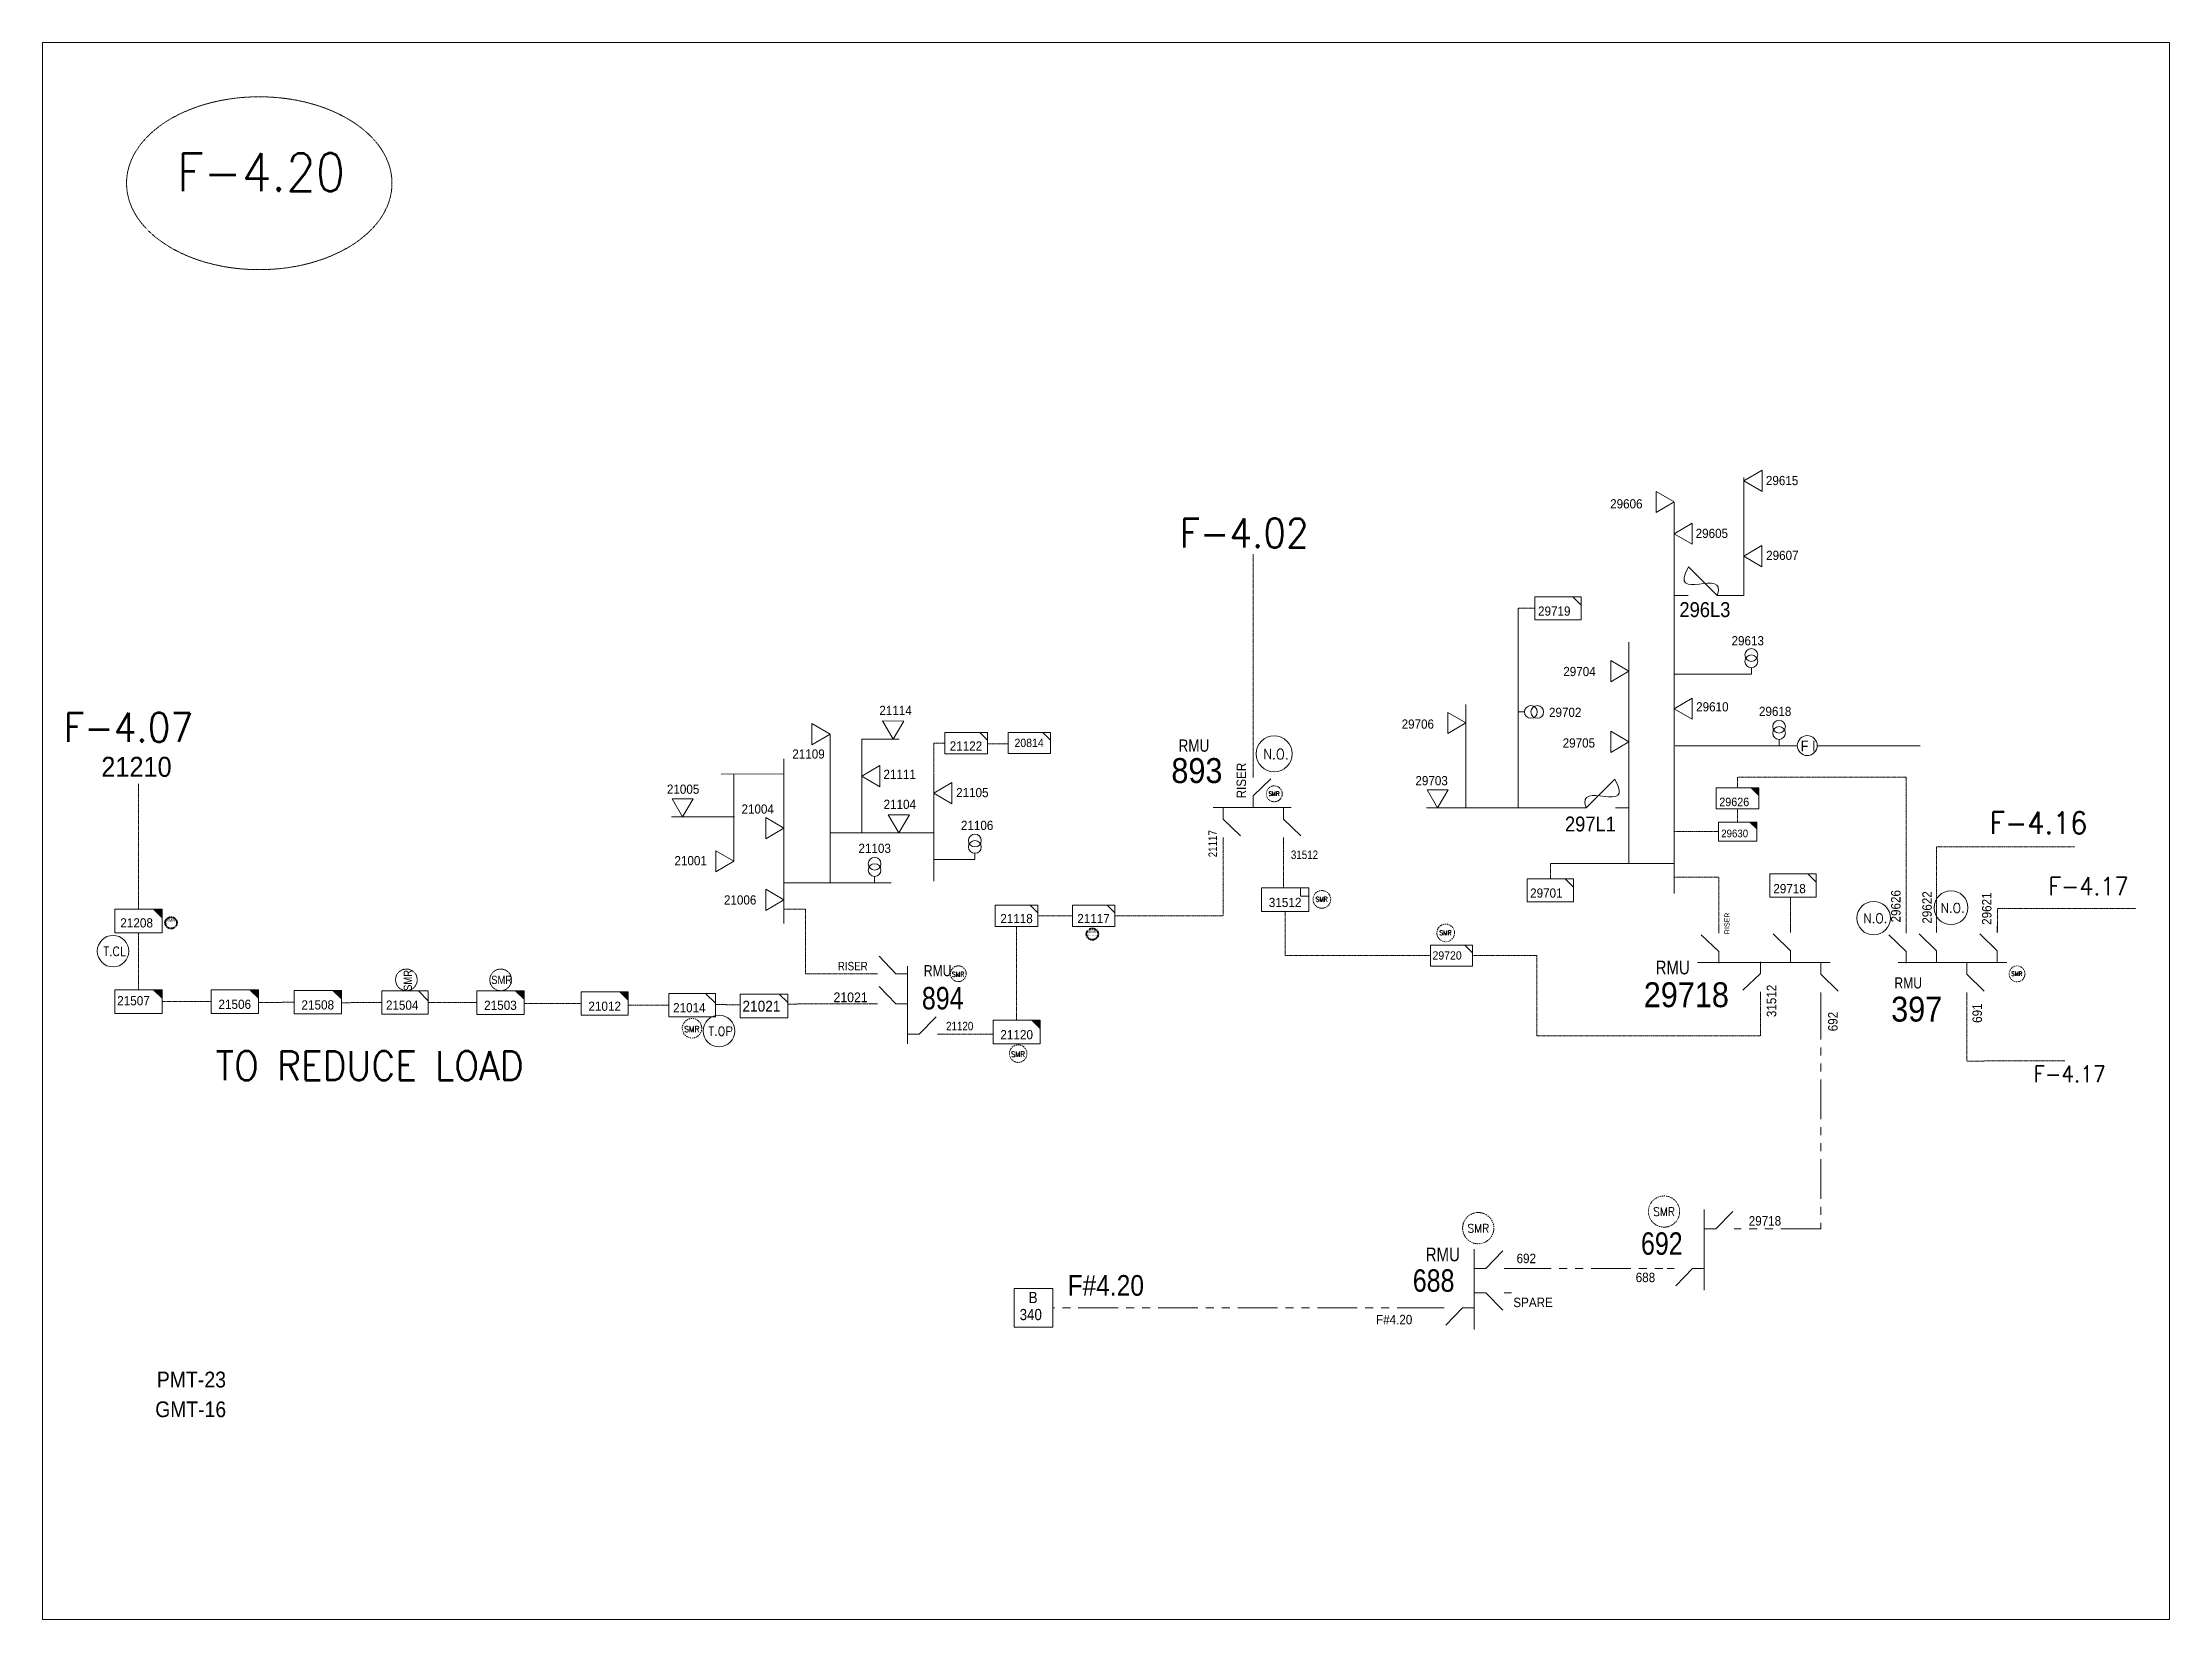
# Model space of a CAD drawing. Header units: metres. Extents: x 65984 to 144644, y -19036 to 23726.
# Drawn here: x 108281 to 110051, y -12722 to -11409 of the extents above; entities that cross this region are included whole.
import ezdxf
from ezdxf.enums import TextEntityAlignment as Align

# ---------------------------------------------------------------- set-up
doc = ezdxf.new("R2010")
doc.units = ezdxf.units.M
doc.header["$MEASUREMENT"] = 0
for name, pattern in [('( Phantom )', [2.5, 1.25, -0.25, 0.25, -0.25, 0.25, -0.25]), ('DGN Style 3', [0.013877, 0, -0.013877]), ('DGN Style 4', [1.6, 0.8, -0.4, 0, -0.4])]:
    doc.linetypes.add(name, pattern=pattern)
doc.layers.get('0').update_dxf_attribs({"color": 95, "lineweight": 40})
for name, color, linetype, lineweight in [('d_eos', 111, 'Continuous', 40), ('d_eos no', 121, 'Continuous', 40), ('d_fco', 5, 'Continuous', 40), ('d_fco text', 95, 'Continuous', 40), ('d_oh branch', 94, 'Continuous', 40), ('d_switch', 95, 'Continuous', 40), ('d_tf', 1, 'Continuous', 40), ('d_tf no', 6, 'Continuous', 40), ('d_tf_200', 1, 'Continuous', 40), ('d_ug cable', 95, 'Continuous', 40), ('d_unit sub', 7, 'Continuous', 40), ('EARTH FAULT INDICATOR', 95, 'Continuous', 40), ('fedr no', 95, 'Continuous', 40), ('GRID STATION  04', 7, 'Continuous', 40), ('Level 37', 7, 'Continuous', 0), ('O H MAIN FEEDER', 4, 'Continuous', 100), ('SW N O', 114, 'Continuous', 30)]:
    doc.layers.add(name, color=color, linetype=linetype, lineweight=lineweight)
doc.styles.add('NASKHF', font='naskhf.shx', dxfattribs={"height": 8})
doc.styles.get("Standard").update_dxf_attribs({"font": 'txt.shx'})
doc.styles.add('Style-Andalus', font='andlso.ttf')
doc.styles.add('Style-Arial', font='arial.ttf')
doc.styles.add('Style-ENGINEERING', font='ENGINEERING.shx')
doc.styles.add('Style-msdefault', font='msdefault.shx')
doc.styles.add('Style-simplex', font='simplex.shx')
doc.styles.add('Style-STANDARD', font='STANDARD.shx')

msp = doc.modelspace()

# ---------------------------------------------------------------- texts
at = {"layer": 'd_eos no', "color": 2, "linetype": 'Continuous', "lineweight": 13, "style": 'Style-Arial', "width": 0.88}
msp.add_text('893', height=20.74, dxfattribs=at).set_placement((109220.4, -12025.8))
at = {"layer": 'd_eos no', "color": 2, "linetype": 'Continuous', "lineweight": 13, "ltscale": 0.9, "style": 'Style-msdefault', "width": 0.818182}
msp.add_text('RMU', height=10.26, dxfattribs=at).set_placement((109226.4, -11989.5), align=Align.TOP_LEFT)
at = {"layer": 'd_eos no', "color": 2, "linetype": 'Continuous', "lineweight": 13, "ltscale": 0.81, "style": 'Style-msdefault', "width": 0.818182}
for p in [(109014.3, -12177.4), (109822.4, -12187.6)]:
    msp.add_text('RMU', height=9.24, dxfattribs=at).set_placement(p, align=Align.TOP_LEFT)
at = {"layer": 'd_eos no', "color": 7, "linetype": 'Continuous', "lineweight": 13}
for s, height, style, width, p in [('RMU', 11.4, 'Style-msdefault', 0.818182, (109623.6, -12173.7)), ('29718', 20.74, 'Style-Arial', 0.88, (109613.7, -12191.7)), ('PMT-23', 13.18, 'Style-Arial', 0.88, (108375.7, -12515.9))]:
    msp.add_text(s, height=height, dxfattribs=dict(at, style=style, width=width)).set_placement(p, align=Align.TOP_LEFT)
at = {"layer": 'd_eos no', "color": 2, "linetype": 'Continuous', "lineweight": 13}
for s, height, style, width, p in [('894', 18.66, 'Style-msdefault', 0.833333, (109012.7, -12195.6)), ('397', 20.74, 'Style-Arial', 0.88, (109819.7, -12203.7)), ('RMU', 11.4, 'Style-msdefault', 0.818182, (109432.2, -12412.6)), ('692', 18.66, 'Style-msdefault', 0.833333, (109611.4, -12399.9)), ('688', 18.66, 'Style-msdefault', 0.833333, (109421.4, -12430.7))]:
    msp.add_text(s, height=height, dxfattribs=dict(at, style=style, width=width)).set_placement(p, align=Align.TOP_LEFT)
at = {"layer": 'd_eos no', "color": 7, "linetype": 'Continuous', "lineweight": 13, "insert": (108374.4, -12540.7), "char_height": 13.088, "attachment_point": 1, "style": 'NASKHF'}
msp.add_mtext('\\fArial|b0|i0|c178178|p39;\\H1x;\\W0.88;GMT-16\\P', dxfattribs=at)
at = {"layer": 'd_fco text', "color": 94, "linetype": 'Continuous', "lineweight": 13, "style": 'Style-msdefault', "width": 0.916667}
for s, p in [('296L3', (109643.4, -11875.2)), ('297L1', (109548.1, -12053.7))]:
    msp.add_text(s, height=12.44, dxfattribs=at).set_placement(p, align=Align.TOP_LEFT)
at = {"layer": 'd_switch', "color": 7, "linetype": 'Continuous', "lineweight": 13, "style": 'Style-ENGINEERING', "width": 0.921053}
for s, rotation, p in [('RISER', 90.0075, (109274.7, -12038.6)), ('29626', 90, (109819.6, -12141.9)), ('29622', 90, (109845.6, -12142.9)), ('29621', 90, (109895.3, -12143.9)), ('31512', 90, (109716.1, -12220.7)), ('692', 90, (109767.2, -12232.5))]:
    msp.add_text(s, height=7.88, rotation=rotation, dxfattribs=at).set_placement(p, align=Align.TOP_LEFT)
at = {"layer": 'd_switch', "color": 7, "linetype": 'Continuous', "lineweight": 13, "style": 'Style-ENGINEERING', "width": 0.857143}
msp.add_text('21117', height=7.11, rotation=90, dxfattribs=at).set_placement((109251.3, -12065), align=Align.TOP_RIGHT)
msp.add_text('31512', height=7.11, dxfattribs=at).set_placement((109319.9, -12089.1))
at = {"layer": 'd_switch', "color": 7, "linetype": 'Continuous', "lineweight": 13, "ltscale": 0.686669, "style": 'Style-ENGINEERING', "width": 0.921053}
msp.add_text('RISER', height=4.18, rotation=90, dxfattribs=at).set_placement((109680.9, -12151.6), align=Align.TOP_LEFT)
at = {"layer": 'd_switch', "color": 7, "linetype": 'Continuous', "lineweight": 13, "style": 'Style-ENGINEERING', "width": 0.857143}
for s, p in [('RISER', (108967.6, -12174.7)), ('21120', (109055.5, -12224.6))]:
    msp.add_text(s, height=7.11, dxfattribs=at).set_placement(p, align=Align.TOP_RIGHT)
at = {"layer": 'd_switch', "color": 2, "linetype": 'Continuous', "lineweight": 13, "style": 'Style-ENGINEERING', "width": 0.921053}
msp.add_text('691', height=7.88, rotation=90, dxfattribs=at).set_placement((109887.4, -12225.5), align=Align.TOP_LEFT)
at = {"layer": 'd_switch', "color": 7, "linetype": 'Continuous', "lineweight": 13, "style": 'Style-ENGINEERING', "width": 0.921053}
for s, p in [('29718', (109701.1, -12386.4)), ('692', (109507.8, -12417.7)), ('688', (109607, -12433.5)), ('SPARE', (109505.1, -12454.3)), ('F#4.20', (109390.8, -12468.6))]:
    msp.add_text(s, height=7.88, dxfattribs=at).set_placement(p, align=Align.TOP_LEFT)
at = {"layer": 'd_tf no', "color": 94, "linetype": 'Continuous', "lineweight": 13, "style": 'Style-msdefault'}
for s, height, width, p in [('29615', 7.67, 0.945946, (109715.4, -11770.1)), ('29606', 7.67, 0.945946, (109585.7, -11789.5)), ('29605', 7.67, 0.945946, (109656.9, -11814.1)), ('29607', 7.67, 0.945946, (109715.6, -11832.4)), ('29719', 7.67, 0.945946, (109525.7, -11878.8)), ('29613', 7.67, 0.945946, (109686.8, -11903.5)), ('29704', 7.67, 0.945946, (109546.7, -11929.1)), ('21114', 7.67, 0.945946, (108977.3, -11961.5)), ('29702', 7.67, 0.945946, (109534.8, -11963.1)), ('29610', 7.67, 0.945946, (109657.3, -11958.5)), ('29618', 7.67, 0.945946, (109709.6, -11962.3)), ('29706', 7.67, 0.945946, (109412.1, -11972.9)), ('29705', 7.67, 0.945946, (109546.2, -11988.6)), ('21109', 7.67, 0.945946, (108904.8, -11997.8)), ('21122', 7.67, 0.945946, (109035.9, -11991.1)), ('20814', 6.91, 0.945946, (109089.8, -11988.9)), ('21111', 7.67, 0.945946, (108980.7, -12014.7)), ('29703', 7.67, 0.945946, (109423.6, -12020)), ('21005', 7.67, 0.945946, (108800.4, -12027.1)), ('21104', 7.67, 0.945946, (108980.8, -12039.7)), ('21105', 7.67, 0.945946, (109041.2, -12029.9)), ('29626', 7.08, 0.945946, (109676.6, -12038)), ('21004', 7.67, 0.945946, (108862.5, -12043.6)), ('21106', 7.67, 0.945946, (109045.2, -12057.2)), ('21103', 7.67, 0.945946, (108959.9, -12076.3)), ('29630', 6.37, 0.945946, (109678.2, -12064.6)), ('21001', 7.67, 0.945946, (108806.7, -12086.6)), ('29718', 7.67, 0.945946, (109721.6, -12109.9)), ('21006', 7.67, 0.945946, (108847.9, -12119.3)), ('29701', 7.67, 0.945946, (109519.1, -12113.6)), ('21118', 7.67, 0.945946, (109078, -12134.8)), ('21507', 7.67, 0.953514, (108342.7, -12203.2)), ('21506', 7.67, 0.953514, (108427, -12206.2)), ('21012', 7.67, 0.953514, (108735, -12207.8)), ('21021', 8.99, 0.945946, (108863.3, -12207.1))]:
    msp.add_text(s, height=height, dxfattribs=dict(at, width=width)).set_placement(p, align=Align.TOP_LEFT)
at = {"layer": 'd_tf no', "color": 7, "linetype": 'Continuous', "lineweight": 13, "style": 'Style-msdefault', "width": 0.945946}
for s, height, p in [('21210', 16.64, (108329.5, -12004)), ('21021', 8.09, (108939.1, -12200.2))]:
    msp.add_text(s, height=height, dxfattribs=at).set_placement(p, align=Align.TOP_LEFT)
at = {"layer": 'd_tf no', "color": 1, "linetype": 'Continuous', "lineweight": 13, "ltscale": 0.9, "style": 'Style-simplex', "width": 0.909091}
for height, p in [(3.58, (109305.9, -12034.7)), (4.08, (109042.9, -12185.1)), (3.58, (109924.3, -12184.6))]:
    msp.add_text('SMR', height=height, dxfattribs=at).set_placement(p, align=Align.MIDDLE_CENTER)
at = {"layer": 'd_tf no', "color": 2, "linetype": 'Continuous', "lineweight": 13, "style": 'Style-msdefault'}
for s, height, width, p in [('31512', 7.67, 0.953514, (109301.5, -12121.4)), ('29720', 6.91, 0.945946, (109437.8, -12165.9)), ('21504', 7.67, 0.945946, (108566.5, -12206.9)), ('21503', 7.67, 0.953514, (108648.2, -12207)), ('21014', 7.67, 0.945946, (108805.6, -12209)), ('21120', 7.67, 0.953514, (109078, -12231.5))]:
    msp.add_text(s, height=height, dxfattribs=dict(at, width=width)).set_placement(p, align=Align.TOP_LEFT)
at = {"layer": 'd_tf no', "color": 1, "linetype": 'Continuous', "lineweight": 13, "style": 'Style-simplex', "width": 0.909091}
for height, p in [(3.98, (109345.5, -12122.6)), (3.98, (109448.6, -12150.5)), (5.03, (108821.2, -12230.7)), (4.53, (109092.7, -12251.6))]:
    msp.add_text('SMR', height=height, dxfattribs=at).set_placement(p, align=Align.MIDDLE_CENTER)
at = {"layer": 'd_tf no', "color": 121, "linetype": 'Continuous', "lineweight": 13, "style": 'Style-msdefault'}
for s, width, p in [('21208', 0.953514, (108345.3, -12138.4)), ('21117', 0.945946, (109142.1, -12134.8))]:
    msp.add_text(s, height=7.67, dxfattribs=dict(at, width=width)).set_placement(p, align=Align.TOP_LEFT)
at = {"layer": 'd_tf no', "color": 1, "linetype": 'Continuous', "lineweight": 13, "ltscale": 1.491859, "style": 'Style-simplex', "width": 0.909091}
for p in [(109476, -12396.6), (109630.6, -12382.7)]:
    msp.add_text('SMR', height=7.11, dxfattribs=at).set_placement(p, align=Align.MIDDLE_CENTER)
at = {"layer": 'd_tf no', "color": 94, "linetype": 'Continuous', "lineweight": 13, "insert": (108496.1, -12206.7), "char_height": 7.672, "width": 30.54, "attachment_point": 1, "style": 'NASKHF'}
msp.add_mtext('\\Fmsdefault;\\H1x;\\W0.953514;21508', dxfattribs=at)
at = {"layer": 'fedr no', "color": 6, "linetype": 'Continuous', "lineweight": 13, "insert": (108462.5, -11517.2), "char_height": 31.44, "attachment_point": 5, "style": 'Style-STANDARD'}
msp.add_mtext('F-4.20', dxfattribs=at)
at = {"layer": 'fedr no', "color": 55, "linetype": 'Continuous', "lineweight": 13, "attachment_point": 5, "style": 'Style-STANDARD'}
for s, insert, char_height in [('F-4.02', (109281, -11817.6), 24.11), ('F-4.07', (108352.1, -11979.4), 24.21)]:
    msp.add_mtext(s, dxfattribs=dict(at, insert=insert, char_height=char_height))
at = {"layer": 'fedr no', "color": 41, "linetype": 'Continuous', "lineweight": 13, "insert": (109942.4, -12059), "char_height": 18.27, "attachment_point": 5, "style": 'Style-STANDARD'}
msp.add_mtext('F-4.16', dxfattribs=at)
at = {"layer": 'fedr no', "color": 2, "linetype": 'Continuous', "lineweight": 13, "attachment_point": 5, "style": 'Style-STANDARD'}
for insert, char_height in [((109984, -12111.8), 14.97), ((109968.2, -12268), 13.48)]:
    msp.add_mtext('F-4.17', dxfattribs=dict(at, insert=insert, char_height=char_height))
at = {"layer": 'fedr no', "color": 91, "linetype": 'Continuous', "lineweight": 13, "insert": (108552.9, -12261.1), "char_height": 24.207, "attachment_point": 5, "style": 'Style-STANDARD'}
msp.add_mtext('TO REDUCE LOAD', dxfattribs=at)
at = {"layer": 'GRID STATION  04', "color": 2, "linetype": 'Continuous', "lineweight": 13, "style": 'Style-msdefault', "width": 0.888889}
msp.add_text('F#4.20', height=17.19, dxfattribs=at).set_placement((109134, -12435.5), align=Align.TOP_LEFT)
at = {"layer": 'GRID STATION  04', "color": 94, "linetype": 'Continuous', "lineweight": 13, "style": 'Style-msdefault', "width": 0.888889}
for s, p in [('340', (109094.1, -12463.7)), ('B', (109101.6, -12449.5))]:
    msp.add_text(s, height=9.33, dxfattribs=at).set_placement(p, align=Align.TOP_LEFT)
at = {"layer": 'Level 37', "color": 1, "linetype": 'Continuous', "lineweight": 13, "style": 'Style-msdefault', "width": 0.86}
for rotation, p in [(89.9996, (108588.1, -12181.4)), (359.9996, (108671.6, -12193.1))]:
    msp.add_text('SMR', height=6.85, rotation=rotation, dxfattribs=at).set_placement(p, align=Align.RIGHT)

# ---------------------------------------------------------------- blocks, each defined once
blk = doc.blocks.new('TF_8')
at = {"color": 0, "linetype": 'ByBlock', "lineweight": -2}
blk.add_line((6.3, 4.95), (9.9, 1.35), dxfattribs=at)
blk.add_3dface([(-10.1, 4.95), (9.9, 4.95), (9.9, -5.05), (-10.1, -5.05)], dxfattribs=at)
blk = doc.blocks.new('TFU_118')
at = {"layer": 'd_tf_200', "color": 94, "linetype": 'Continuous', "lineweight": 13}
blk.add_line((0, 10), (0, 0), dxfattribs=at)
at = {"layer": 'd_tf_200', "color": 94, "linetype": 'Continuous', "lineweight": 13, "extrusion": (0, 0, -1)}
for centre in [(0, 30), (0, 20)]:
    blk.add_circle(centre, 10, dxfattribs=at)
blk = doc.blocks.new('*U1219')
at = {"layer": 'd_fco', "color": 94, "linetype": 'Continuous', "lineweight": 13}
blk.add_line((-4.6, 4.21), (-10.13, 4.21), dxfattribs=at)
at = {"layer": 'd_fco', "color": 94, "linetype": 'Continuous', "lineweight": 13, "flags": 128}
blk.add_lwpolyline([(13.02, 4.21), (7.07, 4.21), (-4.4, -7.26)], dxfattribs=at)
at = {"layer": 'd_fco', "color": 94, "linetype": 'Continuous', "lineweight": 13}
blk.add_open_spline([(-4.4, -7.26), (-13, 7.69), (11.58, -7.67), (7.07, 4.21)], degree=3, dxfattribs=at)
blk = doc.blocks.new('*U1006')
at = {"layer": 'EARTH FAULT INDICATOR', "color": 2, "linetype": 'Continuous', "lineweight": 13}
blk.add_circle((0.02, 0.13), 4, dxfattribs=at)
at = {"layer": 'EARTH FAULT INDICATOR', "color": 2, "lineweight": 13, "style": 'Style-Andalus', "width": 0.9}
blk.add_text('F I', height=4.234, dxfattribs=at).set_placement((-2.61, 2.11), align=Align.TOP_LEFT)
blk = doc.blocks.new('exist.us-1000kva')
at = {"color": 0, "linetype": 'ByBlock', "lineweight": -2, "flags": 128}
blk.add_lwpolyline([(40, 12.9), (32.8, 20), (40, 20)], close=True, dxfattribs=at)
at = {"color": 0, "linetype": 'ByBlock', "lineweight": -2, "extrusion": (0, 0, -1)}
blk.add_solid([(-40, 12.9), (-32.8, 20), (-40, 20)], dxfattribs=at)
at = {"color": 0, "linetype": 'ByBlock', "lineweight": -2, "xscale": 2, "yscale": 2}
blk.add_blockref('TF_8', (20.2, 10.1), dxfattribs=at)
blk = doc.blocks.new('TF3')
at = {"color": 0, "linetype": 'ByBlock', "lineweight": -2}
for p, q in [((11.3, 9), (18.3, 9)), ((18.3, 9), (18.3, 2))]:
    blk.add_line(p, q, dxfattribs=at)
at = {"color": 0, "linetype": 'ByBlock', "lineweight": -2, "flags": 128}
blk.add_lwpolyline([(18.3, 2), (11.3, 2), (11.3, 9)], dxfattribs=at)
at = {"color": 0, "linetype": 'ByBlock', "lineweight": -2}
blk.add_3dface([(-21.7, 9), (18.3, 9), (18.3, -11), (-21.7, -11)], dxfattribs=at)
blk = doc.blocks.new('*U1014')
at = {"layer": 'd_unit sub', "color": 2, "linetype": 'Continuous', "lineweight": 13}
for p, q in [((-9.2, 4.61), (9.19, 4.61)), ((-9.2, -4.58), (-9.2, 4.61)), ((9.19, 0.73), (5.31, 4.61)), ((5.97, 4.61), (9.19, 4.61)), ((9.19, 4.61), (9.19, 1.4)), ((9.19, 4.61), (9.19, -4.58)), ((9.19, -4.58), (-9.2, -4.58))]:
    blk.add_line(p, q, dxfattribs=at)
blk = doc.blocks.new('*U1220')
at = {"layer": 'd_unit sub', "color": 2, "linetype": 'Continuous', "lineweight": 13}
for p, q in [((-9.2, 4.61), (9.19, 4.61)), ((-9.2, -4.58), (-9.2, 4.61)), ((9.19, 0.73), (5.31, 4.61)), ((5.97, 4.61), (9.19, 4.61)), ((9.19, 4.61), (9.19, 1.4)), ((9.19, 4.61), (9.19, -4.58)), ((9.19, -4.58), (-9.2, -4.58))]:
    blk.add_line(p, q, dxfattribs=at)
blk = doc.blocks.new('*U1098')
at = {"layer": 'd_eos', "color": 2, "linetype": 'Continuous', "lineweight": 13, "ltscale": 1.323664}
for p, q in [((-4.65, 7.44), (-11.44, 14.45)), ((0, -16.16), (0, 16.17)), ((-12.09, 7.44), (-14.92, 7.44)), ((0, 7.44), (-4.65, 7.44)), ((0, -8.41), (4.65, -8.41)), ((4.65, -8.41), (11.45, -15.42)), ((12.09, -8.41), (14.92, -8.41))]:
    blk.add_line(p, q, dxfattribs=at)
blk = doc.blocks.new('TRA1_1104')
at = {"layer": 'd_tf', "color": 94, "linetype": 'Continuous', "lineweight": 13, "ltscale": 0.000884934, "flags": 128}
blk.add_lwpolyline([(10, -17), (0, 0), (-10, -17)], close=True, dxfattribs=at)
blk = doc.blocks.new('TRA1_1103')
at = {"layer": 'd_tf', "color": 94, "linetype": 'Continuous', "lineweight": 13, "ltscale": 0.000884934, "xscale": 1.000046566207833, "yscale": 1.000046566207833, "zscale": 1.000046566207833, "rotation": 180}
blk.add_blockref('TRA1_1104', (0, 0), dxfattribs=at)
blk = doc.blocks.new('TRA1_1106')
at = {"layer": 'd_tf', "color": 94, "linetype": 'Continuous', "lineweight": 13, "ltscale": 0.000884934, "flags": 128}
blk.add_lwpolyline([(10, -17), (0, 0), (-10, -17)], close=True, dxfattribs=at)
blk = doc.blocks.new('TRA1_1105')
at = {"layer": 'd_tf', "color": 94, "linetype": 'Continuous', "lineweight": 13, "ltscale": 0.000884934, "xscale": 1.000046566088346, "yscale": 1.000046566088346, "zscale": 1.000046566088346, "rotation": 180.0000042736749}
blk.add_blockref('TRA1_1106', (0, 0), dxfattribs=at)
blk = doc.blocks.new('TRA1_1108')
at = {"layer": 'd_tf', "color": 94, "linetype": 'Continuous', "lineweight": 13, "ltscale": 0.000884934, "flags": 128}
blk.add_lwpolyline([(9.9, -17.1), (-0.1, -0.1), (-10.1, -17.1)], close=True, dxfattribs=at)
blk = doc.blocks.new('TRA1_1107')
at = {"layer": 'd_tf', "color": 94, "linetype": 'Continuous', "lineweight": 13, "ltscale": 0.000884934, "xscale": 1.000046566207833, "yscale": 1.000046566207833, "zscale": 1.000046566207833, "rotation": 180}
blk.add_blockref('TRA1_1108', (0, 0), dxfattribs=at)
blk = doc.blocks.new('TRA1_1110')
at = {"layer": 'd_tf', "color": 94, "linetype": 'Continuous', "lineweight": 13, "ltscale": 0.000900999, "flags": 128}
blk.add_lwpolyline([(10, -17.1), (0, -0.1), (-10, -17.1)], close=True, dxfattribs=at)
blk = doc.blocks.new('TRA1_1109')
at = {"layer": 'd_tf', "color": 94, "linetype": 'Continuous', "lineweight": 13, "ltscale": 0.000900999, "xscale": 1.000046566207833, "yscale": 1.000046566207833, "zscale": 1.000046566207833, "rotation": 180}
blk.add_blockref('TRA1_1110', (0, 0), dxfattribs=at)
blk = doc.blocks.new('*U2927')
at = {"layer": 'd_unit sub', "color": 94, "linetype": 'Continuous', "lineweight": 13, "flags": 128}
blk.add_lwpolyline([(5.46, 4.25), (8.53, 4.25), (8.53, 1.18)], close=True, dxfattribs=at)
at = {"layer": 'd_unit sub', "color": 94, "linetype": 'Continuous', "lineweight": 13, "xscale": 0.8535245333131426, "yscale": 0.8535245333131426, "zscale": 0.4267622666565713}
blk.add_blockref('TF_8', (0.08, 0.03), dxfattribs=at)
blk = doc.blocks.new('*U2928')
at = {"layer": 'd_unit sub', "color": 2, "linetype": 'Continuous', "lineweight": 13, "flags": 128}
blk.add_lwpolyline([(5.46, 4.25), (8.53, 4.25), (8.53, 1.18)], close=True, dxfattribs=at)
at = {"layer": 'd_unit sub', "color": 2, "linetype": 'Continuous', "lineweight": 13, "xscale": 0.8535245333131426, "yscale": 0.8535245333131426, "zscale": 0.4267622666565713}
blk.add_blockref('TF_8', (0.08, 0.03), dxfattribs=at)
blk = doc.blocks.new('*U3572')
at = {"layer": 'd_unit sub', "color": 94, "linetype": 'Continuous', "lineweight": 13, "flags": 128}
blk.add_lwpolyline([(5.46, 4.25), (8.53, 4.25), (8.53, 1.18)], close=True, dxfattribs=at)
at = {"layer": 'd_unit sub', "color": 94, "linetype": 'Continuous', "lineweight": 13, "xscale": 0.8535245333131424, "yscale": 0.8535245333131424, "zscale": 0.3874236874616645}
blk.add_blockref('TF_8', (0.08, 0.03), dxfattribs=at)
blk = doc.blocks.new('*U3740')
at = {"layer": 'SW N O', "color": 70, "lineweight": 13}
blk.add_circle((0, 0), 16.8, dxfattribs=at)
at = {"layer": 'SW N O', "color": 70, "lineweight": 13, "style": 'Style-STANDARD'}
blk.add_text('N.O.', height=9.6, dxfattribs=at).set_placement((1.7, -0.2), align=Align.MIDDLE_CENTER)
blk = doc.blocks.new('*U1280')
at = {"layer": 'SW N O', "color": 1, "lineweight": 13}
blk.add_circle((0, 0), 16.8, dxfattribs=at)
at = {"layer": 'SW N O', "color": 1, "lineweight": 13, "style": 'Style-STANDARD'}
blk.add_text('T.CL', height=9.6, dxfattribs=at).set_placement((1.7, -0.2), align=Align.MIDDLE_CENTER)
blk = doc.blocks.new('*U3831')
at = {"color": 2, "linetype": 'DGN Style 3'}
blk.add_circle((0, 0), 40.1, dxfattribs=at)
at = {"color": 1, "style": 'Style-ENGINEERING', "width": 1.09375}
blk.add_text('SMR', height=20, dxfattribs=at).set_placement((30, 7), align=Align.RIGHT)
at = {"color": 7, "true_color": 0xffffff, "insert": (-35, -5), "char_height": 5.83, "width": 324.55, "attachment_point": 1}
blk.add_mtext('\\fCalibri|b0|i0|c178178|p39;ACTIVE 26.09.2023\\P', dxfattribs=at)
blk = doc.blocks.new('*U4124')
at = {"layer": 'd_unit sub', "color": 94, "linetype": 'Continuous', "lineweight": 13, "flags": 128}
blk.add_lwpolyline([(5.46, 4.25), (8.53, 4.25), (8.53, 1.18)], close=True, dxfattribs=at)
at = {"layer": 'd_unit sub', "color": 94, "linetype": 'Continuous', "lineweight": 13, "xscale": 0.8535245333131427, "yscale": 0.8535245333131427, "zscale": 0.3429686491391305}
blk.add_blockref('TF_8', (0.08, 0.03), dxfattribs=at)
blk = doc.blocks.new('*U4336')
at = {"layer": 'SW N O', "color": 80, "lineweight": 13}
blk.add_circle((0, 0), 16.8, dxfattribs=at)
at = {"layer": 'SW N O', "color": 80, "lineweight": 13, "style": 'Style-STANDARD'}
blk.add_text('T.OP', height=9.6, dxfattribs=at).set_placement((1.7, -0.2), align=Align.MIDDLE_CENTER)

# ---------------------------------------------------------------- linework, layer by layer
at = {"layer": 'd_eos', "color": 7, "linetype": 'Continuous', "lineweight": 13, "ltscale": 1.323664}
for p, q in [((109288.5, -12021.1), (109288.5, -12015.2)), ((109288.5, -12036.5), (109303.1, -12022.4)), ((109263.4, -12055.8), (109277.9, -12069.9)), ((109313.7, -12055.8), (109328.2, -12069.9)), ((109263.4, -12071.2), (109263.4, -12077.1)), ((109313.7, -12071.2), (109313.7, -12077.1)), ((109676.1, -12150.8), (109676.1, -12144.9)), ((109736, -12150.2), (109736, -12144.3)), ((109676.1, -12166.2), (109661.6, -12152.1)), ((109736, -12165.6), (109721.4, -12151.5)), ((109658.5, -12175.3), (109768.9, -12175.3)), ((109676.1, -12175.9), (109676.1, -12166.2)), ((109710.8, -12174.6), (109710.8, -12184.3)), ((109736, -12175.3), (109736, -12165.6)), ((109761.1, -12175.3), (109761.1, -12184.9)), ((108975.7, -12184.6), (108969.8, -12184.6)), ((109710.8, -12184.3), (109696.3, -12198.4)), ((109710.8, -12199.7), (109710.8, -12205.6)), ((109761.1, -12184.9), (109775.7, -12199)), ((109761.1, -12200.3), (109761.1, -12206.2)), ((108975.7, -12209.7), (108969.8, -12209.7)), ((109025.8, -12234.9), (109031.7, -12234.9))]:
    msp.add_line(p, q, dxfattribs=at)
at = {"layer": 'd_eos', "color": 2, "linetype": 'Continuous', "lineweight": 13, "ltscale": 1.323664}
for p, q in [((109288.5, -12046.2), (109288.5, -12036.5)), ((109320.1, -12046.2), (109255.3, -12046.2)), ((109263.4, -12046.2), (109263.4, -12055.8)), ((109313.7, -12046.2), (109313.7, -12055.8)), ((109832.3, -12150.8), (109832.3, -12144.9)), ((109857.5, -12150.2), (109857.5, -12144.3)), ((109907.9, -12150.2), (109907.9, -12144.3)), ((109832.3, -12166.2), (109817.8, -12152.1)), ((109857.5, -12165.6), (109843, -12151.5)), ((109907.9, -12165.6), (109893.4, -12151.5)), ((108991.1, -12184.6), (108977, -12170)), ((109000.7, -12178.2), (109000.7, -12243)), ((109825.4, -12175.3), (109915.9, -12175.3)), ((109832.3, -12175.9), (109832.3, -12166.2)), ((109857.5, -12175.3), (109857.5, -12165.6)), ((109882.7, -12175.3), (109882.7, -12184.9)), ((109907.9, -12175.3), (109907.9, -12165.6)), ((108991.1, -12209.7), (108977, -12195.2)), ((109000.7, -12184.6), (108991.1, -12184.6)), ((109882.7, -12184.9), (109897.2, -12199)), ((109882.7, -12200.3), (109882.7, -12206.2)), ((109000.8, -12209.7), (108991.1, -12209.7)), ((109000.7, -12234.9), (109010.4, -12234.9)), ((109010.4, -12234.9), (109024.5, -12220.4)), ((109472.5, -12413.8), (109472.5, -12480.9)), ((109472.5, -12429.9), (109482.2, -12429.9)), ((109482.2, -12429.9), (109496.3, -12415.4)), ((109497.6, -12429.9), (109503.5, -12429.9)), ((109447.4, -12462.8), (109441.6, -12462.8)), ((109462.9, -12462.8), (109448.8, -12477.3)), ((109472.5, -12462.8), (109462.9, -12462.8)), ((109472.5, -12450.3), (109482.2, -12450.3)), ((109482.2, -12450.3), (109496.3, -12464.8)), ((109497.6, -12450.3), (109503.5, -12450.3))]:
    msp.add_line(p, q, dxfattribs=at)
at = {"layer": 'd_oh branch', "color": 94, "linetype": 'Continuous', "lineweight": 13}
for p, q in [((109696.9, -11771.4), (109696.9, -11869.6)), ((109638.9, -11791.9), (109638.9, -12117.7)), ((109509.1, -11880.3), (109509.1, -12046.7)), ((109696.9, -11869.6), (109683.9, -11869.6)), ((109601.3, -11908.5), (109601.3, -12092.8)), ((109703.2, -11935.1), (109638.9, -11935.1)), ((109465.6, -12046.4), (109465.6, -11960.5)), ((108936.2, -11985.3), (108936.2, -12108.9)), ((108897.7, -12142.7), (108897.7, -12005.7)), ((108962.7, -11989.2), (108962.7, -12067.4)), ((108962.7, -11989.2), (108993.8, -11989.2)), ((109639.8, -11994.8), (109741.6, -11994.8)), ((109758.2, -11994.8), (109843.9, -11994.8)), ((108898, -12018.2), (108845.7, -12018.3)), ((108856.2, -12091.1), (108856.2, -12018.3)), ((109022.6, -12020.4), (109022.6, -12107.6)), ((108856.7, -12053.9), (108804.3, -12053.9)), ((109432.7, -12046.4), (109555.2, -12046.4)), ((109022.6, -12067.4), (108936.2, -12067.4)), ((109056.8, -12089.6), (109022.7, -12089.6)), ((109638.9, -12092.8), (109536, -12092.8)), ((108987.2, -12108.9), (108897.7, -12108.9))]:
    msp.add_line(p, q, dxfattribs=at)
at = {"layer": 'd_ug cable', "color": 94, "linetype": 'DGN Style 3', "lineweight": 13}
for p, q in [((109509.1, -11880.3), (109523.1, -11880.3)), ((109691.8, -12029.7), (109691.8, -12021)), ((109832.3, -12021), (109692, -12021)), ((109832.3, -12145.9), (109832.3, -12021)), ((109691.8, -12058.3), (109691.8, -12047.4)), ((109675.9, -12066.3), (109639.3, -12066.3)), ((109313.7, -12077.1), (109313.7, -12113.1)), ((109536, -12092.8), (109536, -12105.5)), ((109736, -12144.3), (109736, -12120.7)), ((109091.5, -12223.2), (109091.5, -12145.2)), ((109109.2, -12136.4), (109138, -12136.4)), ((109031.7, -12234.9), (109071.9, -12234.9))]:
    msp.add_line(p, q, dxfattribs=at)
at = {"layer": 'd_ug cable', "color": 94, "linetype": '( Phantom )', "lineweight": 13, "ltscale": 26.548027}
for p, q in [((109503.5, -12429.9), (109637.1, -12429.9)), ((109441.6, -12462.8), (109121.7, -12462.8))]:
    msp.add_line(p, q, dxfattribs=at)
at = {"layer": 'd_ug cable', "color": 1, "linetype": 'DGN Style 3', "lineweight": 13, "flags": 128}
for points in [[(109288.5, -12015.2), (109288.5, -11835.3)], [(108360.5, -12026.4), (108360.5, -12130.9)], [(109857.5, -12145), (109857.5, -12078.8), (109972.6, -12078.8)], [(109908.2, -12150.2), (109908.2, -12130.3), (110023.3, -12130.3)], [(109964.4, -12257), (109882.7, -12257.3), (109882.7, -12205.6)]]:
    msp.add_lwpolyline(points, dxfattribs=at)
at = {"layer": 'd_ug cable', "color": 94, "linetype": 'DGN Style 3', "lineweight": 13, "flags": 128}
for points in [[(109022.6, -12020.4), (109022.6, -11992.7), (109031.7, -11992.7)], [(109084.5, -11993.1), (109067.1, -11993.1), (109067.1, -11993.1)], [(109173.4, -12136.4), (109263.4, -12136.4), (109263.4, -12077.1)], [(109676.1, -12144.9), (109676.1, -12104.1), (109638.9, -12104.1)], [(108969.8, -12184.6), (108915.8, -12184.6), (108915.8, -12130.9), (108897.7, -12130.9)], [(109315.1, -12132.8), (109315.1, -12169.5), (109436.1, -12169.5)], [(108360.5, -12150.5), (108360.5, -12197.9)], [(109470.9, -12169.5), (109524.7, -12169.5), (109524.7, -12236.2), (109710.8, -12236.2), (109710.8, -12205.6)], [(108380.2, -12207.8), (108420.9, -12207.8)], [(108460.2, -12208.6), (108490, -12208.3)], [(108529.6, -12208.7), (108562.9, -12208.6)], [(108601.6, -12208.6), (108642.1, -12208.6)], [(108681.6, -12209.4), (108728.9, -12209.4)], [(108768.3, -12210.7), (108802, -12210.7)], [(108840.7, -12210.3), (108861.3, -12210.4)], [(108901, -12209.8), (108969.8, -12209.7)]]:
    msp.add_lwpolyline(points, dxfattribs=at)
at = {"layer": 'd_ug cable', "color": 94, "linetype": '( Phantom )', "lineweight": 13, "ltscale": 26.548027, "flags": 128}
for points in [[(109761.1, -12206.2), (109761.1, -12397)], [(109761.1, -12397), (109694.9, -12397)]]:
    msp.add_lwpolyline(points, dxfattribs=at)
at = {"layer": 'd_ug cable', "color": 2, "linetype": 'DGN Style 4', "lineweight": 13}
for centre, radius in [((109306.1, -12034.8), 6.62), ((109345.7, -12122.7), 7.35), ((109448.8, -12150.6), 7.35), ((109043, -12184.6), 6.57), ((109924.5, -12184.7), 6.62), ((108821.3, -12230), 8.12), ((109092.9, -12251.1), 7.3), ((109630.6, -12382.6), 13), ((109475.9, -12396.4), 13)]:
    msp.add_circle(centre, radius, dxfattribs=at)
at = {"layer": 'd_ug cable', "color": 2, "linetype": 'DGN Style 3', "lineweight": 13}
for centre in [(108583.5, -12189.7), (108662, -12189.7)]:
    msp.add_circle(centre, 9.02, dxfattribs=at)
at = {"layer": 'fedr no', "color": 82, "linetype": 'DGN Style 3', "lineweight": 13, "true_color": 0x1dc70e}
msp.add_ellipse((108461, -11526.4), major_axis=(110.5, 0), ratio=0.651175, dxfattribs=at)
at = {"layer": 'GRID STATION  04', "color": 94, "linetype": 'Continuous', "lineweight": 13, "ltscale": 1.094807, "flags": 128}
msp.add_lwpolyline([(109089.6, -12446.7), (109121.7, -12446.7), (109121.7, -12478.8), (109089.6, -12478.8)], close=True, dxfattribs=at)
at = {"layer": 'O H MAIN FEEDER', "color": 140, "lineweight": 13, "ltscale": 0.861012, "flags": 128}
msp.add_lwpolyline([(110051.4, -11409.3), (108280.6, -11409.3), (108280.6, -12722.2), (110051.4, -12722.2)], close=True, dxfattribs=at)

# ---------------------------------------------------------------- block references
at = {"color": 1, "xscale": 0.12, "yscale": 0.12, "zscale": 0.12}
for p in [(108387.6, -12142.2), (109154.6, -12151.6)]:
    msp.add_blockref('*U3831', p, dxfattribs=at)
at = {"layer": 'd_eos', "color": 2, "linetype": 'Continuous', "lineweight": 13, "ltscale": 1.323664, "extrusion": (0, 0, -1), "xscale": 2.0736, "yscale": 2.0736, "zscale": 2.0736, "rotation": 180}
msp.add_blockref('*U1098', (-109664, -12414.5), dxfattribs=at)
at = {"layer": 'd_fco', "color": 94, "linetype": 'Continuous', "lineweight": 13, "extrusion": (0, 0, -1), "xscale": 2.0736, "yscale": 2.0736, "zscale": 2.0736, "rotation": 180.0000000006}
msp.add_blockref('*U1219', (-109660.2, -11860.9), dxfattribs=at)
at = {"layer": 'd_fco', "color": 94, "linetype": 'Continuous', "lineweight": 13, "xscale": 2.0736, "yscale": 2.0736, "zscale": 2.0736, "rotation": 180.0000000006}
msp.add_blockref('*U1219', (109580.5, -12037.7), dxfattribs=at)
at = {"layer": 'd_tf', "color": 94, "linetype": 'Continuous', "lineweight": 13, "ltscale": 0.000900999, "xscale": 0.8951577654824084, "yscale": 0.8951577654824084, "zscale": 0.8951577654824084, "rotation": 270}
msp.add_blockref('TRA1_1109', (109696.9, -11774.2), dxfattribs=at)
at = {"layer": 'd_tf', "color": 94, "linetype": 'Continuous', "lineweight": 13, "ltscale": 0.000884934}
for name, p, xscale, yscale, zscale, rotation in [('TRA1_1103', (109639, -11791.8), 0.8849342361390662, 0.8849342361390662, 0.8849342361390662, 89.99999999999999), ('TRA1_1107', (109638.9, -11818.1), 0.8849342361390662, 0.8849342361390662, 0.8849342361390662, 270), ('TRA1_1107', (109696.9, -11836.9), 0.8849342361390662, 0.8849342361390662, 0.8849342361390662, 270), ('TRA1_1103', (109601.3, -11932.7), 0.8849342361390662, 0.8849342361390662, 0.8849342361390662, 89.99999999999999), ('TRA1_1103', (109465.6, -11975.8), 0.8849342361390662, 0.8849342361390662, 0.8849342361390662, 89.99999999999999), ('TRA1_1103', (109639, -11963.9), 0.8849342361390662, 0.8849342361390662, 0.8849342361390662, 270), ('TRA1_1105', (108936.2, -11985.2), 0.8849353715141324, 0.8849353715141324, 0.8849353715141324, 89.90821925562032), ('TRA1_1105', (108988.8, -11989.2), 0.8849353715141324, 0.8849353715141324, 0.8849353715141324, 359.9082192556203), ('TRA1_1103', (109601.4, -11991.4), 0.8849342361390662, 0.8849342361390662, 0.8849342361390662, 89.99999999999999), ('TRA1_1105', (108962.7, -12020.1), 0.8849353715141324, 0.8849353715141324, 0.8849353715141324, 269.9082192556203), ('TRA1_1105', (108813.5, -12053.9), 0.8849353715141324, 0.8849353715141324, 0.8849353715141324, 359.9082192556203), ('TRA1_1105', (109022.6, -12034.3), 0.8849353715141324, 0.8849353715141324, 0.8849353715141324, 269.9082192556203), ('TRA1_1105', (109442.1, -12046.4), 0.8849353715141324, 0.8849353715141324, 0.8849353715141324, 359.9082192556203), ('TRA1_1103', (108897.7, -12063.4), 0.8849342361390662, 0.8849342361390662, 0.8849342361390662, 89.99999999999999), ('TRA1_1105', (108993.4, -12067.4), 0.8849353715141324, 0.8849353715141324, 0.8849353715141324, 359.9082192556203), ('TRA1_1105', (108856.1, -12091), 0.8849353715141324, 0.8849353715141324, 0.8849353715141324, 89.90821925562032), ('TRA1_1105', (108897.8, -12123.1), 0.8849353715141324, 0.8849353715141324, 0.8849353715141324, 89.90821925562032)]:
    msp.add_blockref(name, p, dxfattribs=dict(at, xscale=xscale, yscale=yscale, zscale=zscale, rotation=rotation))
at = {"layer": 'd_tf_200', "color": 94, "linetype": 'Continuous', "lineweight": 13, "xscale": 0.530960541683439, "yscale": 0.530960541683439, "zscale": 0.530960541683439}
for p, rotation in [((109703.3, -11935.1), 359.9999999999999), ((109509.1, -11966.6), 269.9999999999998), ((109726.4, -11994.8), 359.9999999999999), ((108973.3, -12108.9), 359.9999999999999)]:
    msp.add_blockref('TFU_118', p, dxfattribs=dict(at, rotation=rotation))
at = {"layer": 'd_tf_200', "color": 94, "linetype": 'Continuous', "lineweight": 13, "extrusion": (0, 0, -1), "xscale": 0.530960541683439, "yscale": 0.530960541683439, "zscale": 0.530960541683439, "rotation": 359.9999999999999}
msp.add_blockref('TFU_118', (-109056.8, -12089.6), dxfattribs=at)
at = {"layer": 'd_unit sub', "color": 94, "linetype": 'Continuous', "lineweight": 13}
for name, p, xscale, yscale, zscale in [('TF_8', (109542.5, -11880.2), 1.930144603297708, 1.930144603297708, 0.8849342361390662), ('*U2927', (109049.5, -11992.6), 2.0736, 2.0736, 2.0736), ('*U3572', (109102.1, -11992.5), 2.055735976659835, 2.055735976659835, 2.055735976659835), ('TF_8', (109536, -12115.1), 1.930144603297708, 1.930144603297708, 0.8849342361390662), ('TF_8', (109738.2, -12111), 1.921465288438738, 1.921465288438738, 0.8849342361390662), ('*U2927', (109091.5, -12136.4), 2.0736, 2.0736, 2.0736), ('*U4124', (108881.2, -12211.4), 2.322197129458533, 2.322197129458533, 2.322197129458533)]:
    msp.add_blockref(name, p, dxfattribs=dict(at, xscale=xscale, yscale=yscale, zscale=zscale))
at = {"layer": 'd_unit sub', "color": 94, "linetype": 'Continuous', "lineweight": 13, "rotation": 359.9999999999999}
for p, xscale, yscale, zscale in [((109674.1, -12047.4), 0.8849342361402728, 0.8849342361402728, 0.8849342361390662), ((109675.9, -12074.2), 0.7964408125262455, 0.7964408125262455, 0.7964408125251596), ((108340.8, -12217.6), 0.9835741568743878, 0.9835741568743878, 0.8849342361390662), ((108420.9, -12217.6), 0.9835741568743878, 0.9835741568743878, 0.8849342361390662), ((108490, -12218.1), 0.9835741568743878, 0.9835741568743878, 0.8849342361390662), ((108728.9, -12219.2), 0.9835741568743878, 0.9835741568743878, 0.8849342361390662)]:
    msp.add_blockref('exist.us-1000kva', p, dxfattribs=dict(at, xscale=xscale, yscale=yscale, zscale=zscale))
at = {"layer": 'd_unit sub', "color": 2, "linetype": 'Continuous', "lineweight": 13}
for name, p, xscale, yscale, zscale in [('*U2928', (109155.7, -12136.4), 2.0736, 2.0736, 2.0736), ('TF3', (109316.8, -12122), 0.9835741568758796, 0.9835741568758796, 0.3060095689360862), ('TF_8', (109453.8, -12169.5), 1.737130142967937, 1.737130142967937, 0.7964408125251596), ('*U1220', (108582.3, -12208.6), 2.103900842465639, 2.103900842465639, 2.103900842465639), ('*U1014', (108821.4, -12210.7), 2.103900842465639, 2.103900842465639, 2.103900842465639)]:
    msp.add_blockref(name, p, dxfattribs=dict(at, xscale=xscale, yscale=yscale, zscale=zscale))
at = {"layer": 'd_unit sub', "color": 2, "linetype": 'Continuous', "lineweight": 13, "xscale": 0.9835741568743878, "yscale": 0.9835741568743878, "zscale": 0.8849342361390662, "rotation": 359.9999999999999}
for p in [(108340.8, -12150.5), (108642.1, -12218.4), (109071.9, -12242.9)]:
    msp.add_blockref('exist.us-1000kva', p, dxfattribs=at)
at = {"layer": 'EARTH FAULT INDICATOR', "color": 2, "linetype": 'Continuous', "lineweight": 13, "xscale": 2.0736, "yscale": 2.0736, "zscale": 2.0736}
msp.add_blockref('*U1006', (109749.8, -11994.9), dxfattribs=at)
at = {"layer": 'SW N O', "color": 70, "lineweight": 13}
for p, xscale, yscale, zscale in [((109306, -12001.5), 0.8892379862815438, 0.8892379862815438, 0.8892379862815438), ((109805.1, -12138.3), 0.8287383541683819, 0.8287383541683819, 0.8287383541683819), ((109869.5, -12129.6), 0.8400137963955937, 0.8400137963955937, 0.8400137963955937)]:
    msp.add_blockref('*U3740', p, dxfattribs=dict(at, xscale=xscale, yscale=yscale, zscale=zscale))
at = {"layer": 'SW N O', "color": 1, "lineweight": 13, "xscale": 0.7818410623811652, "yscale": 0.7818410623811652, "zscale": 0.7818410623811652}
msp.add_blockref('*U1280', (108339.3, -12165.8), dxfattribs=at)
at = {"layer": 'SW N O', "color": 80, "lineweight": 13, "xscale": 0.7818410623811652, "yscale": 0.7818410623811652, "zscale": 0.7818410623811652}
msp.add_blockref('*U4336', (108843.8, -12232.3), dxfattribs=at)

msp.set_redraw_order([(e.dxf.handle, doc.entitydb.next_handle()) for e in msp.query("TEXT MTEXT ATTDEF DIMENSION ARC_DIMENSION")])  # texts and dimensions are drawn at this point

doc.saveas('drawing.dxf')
